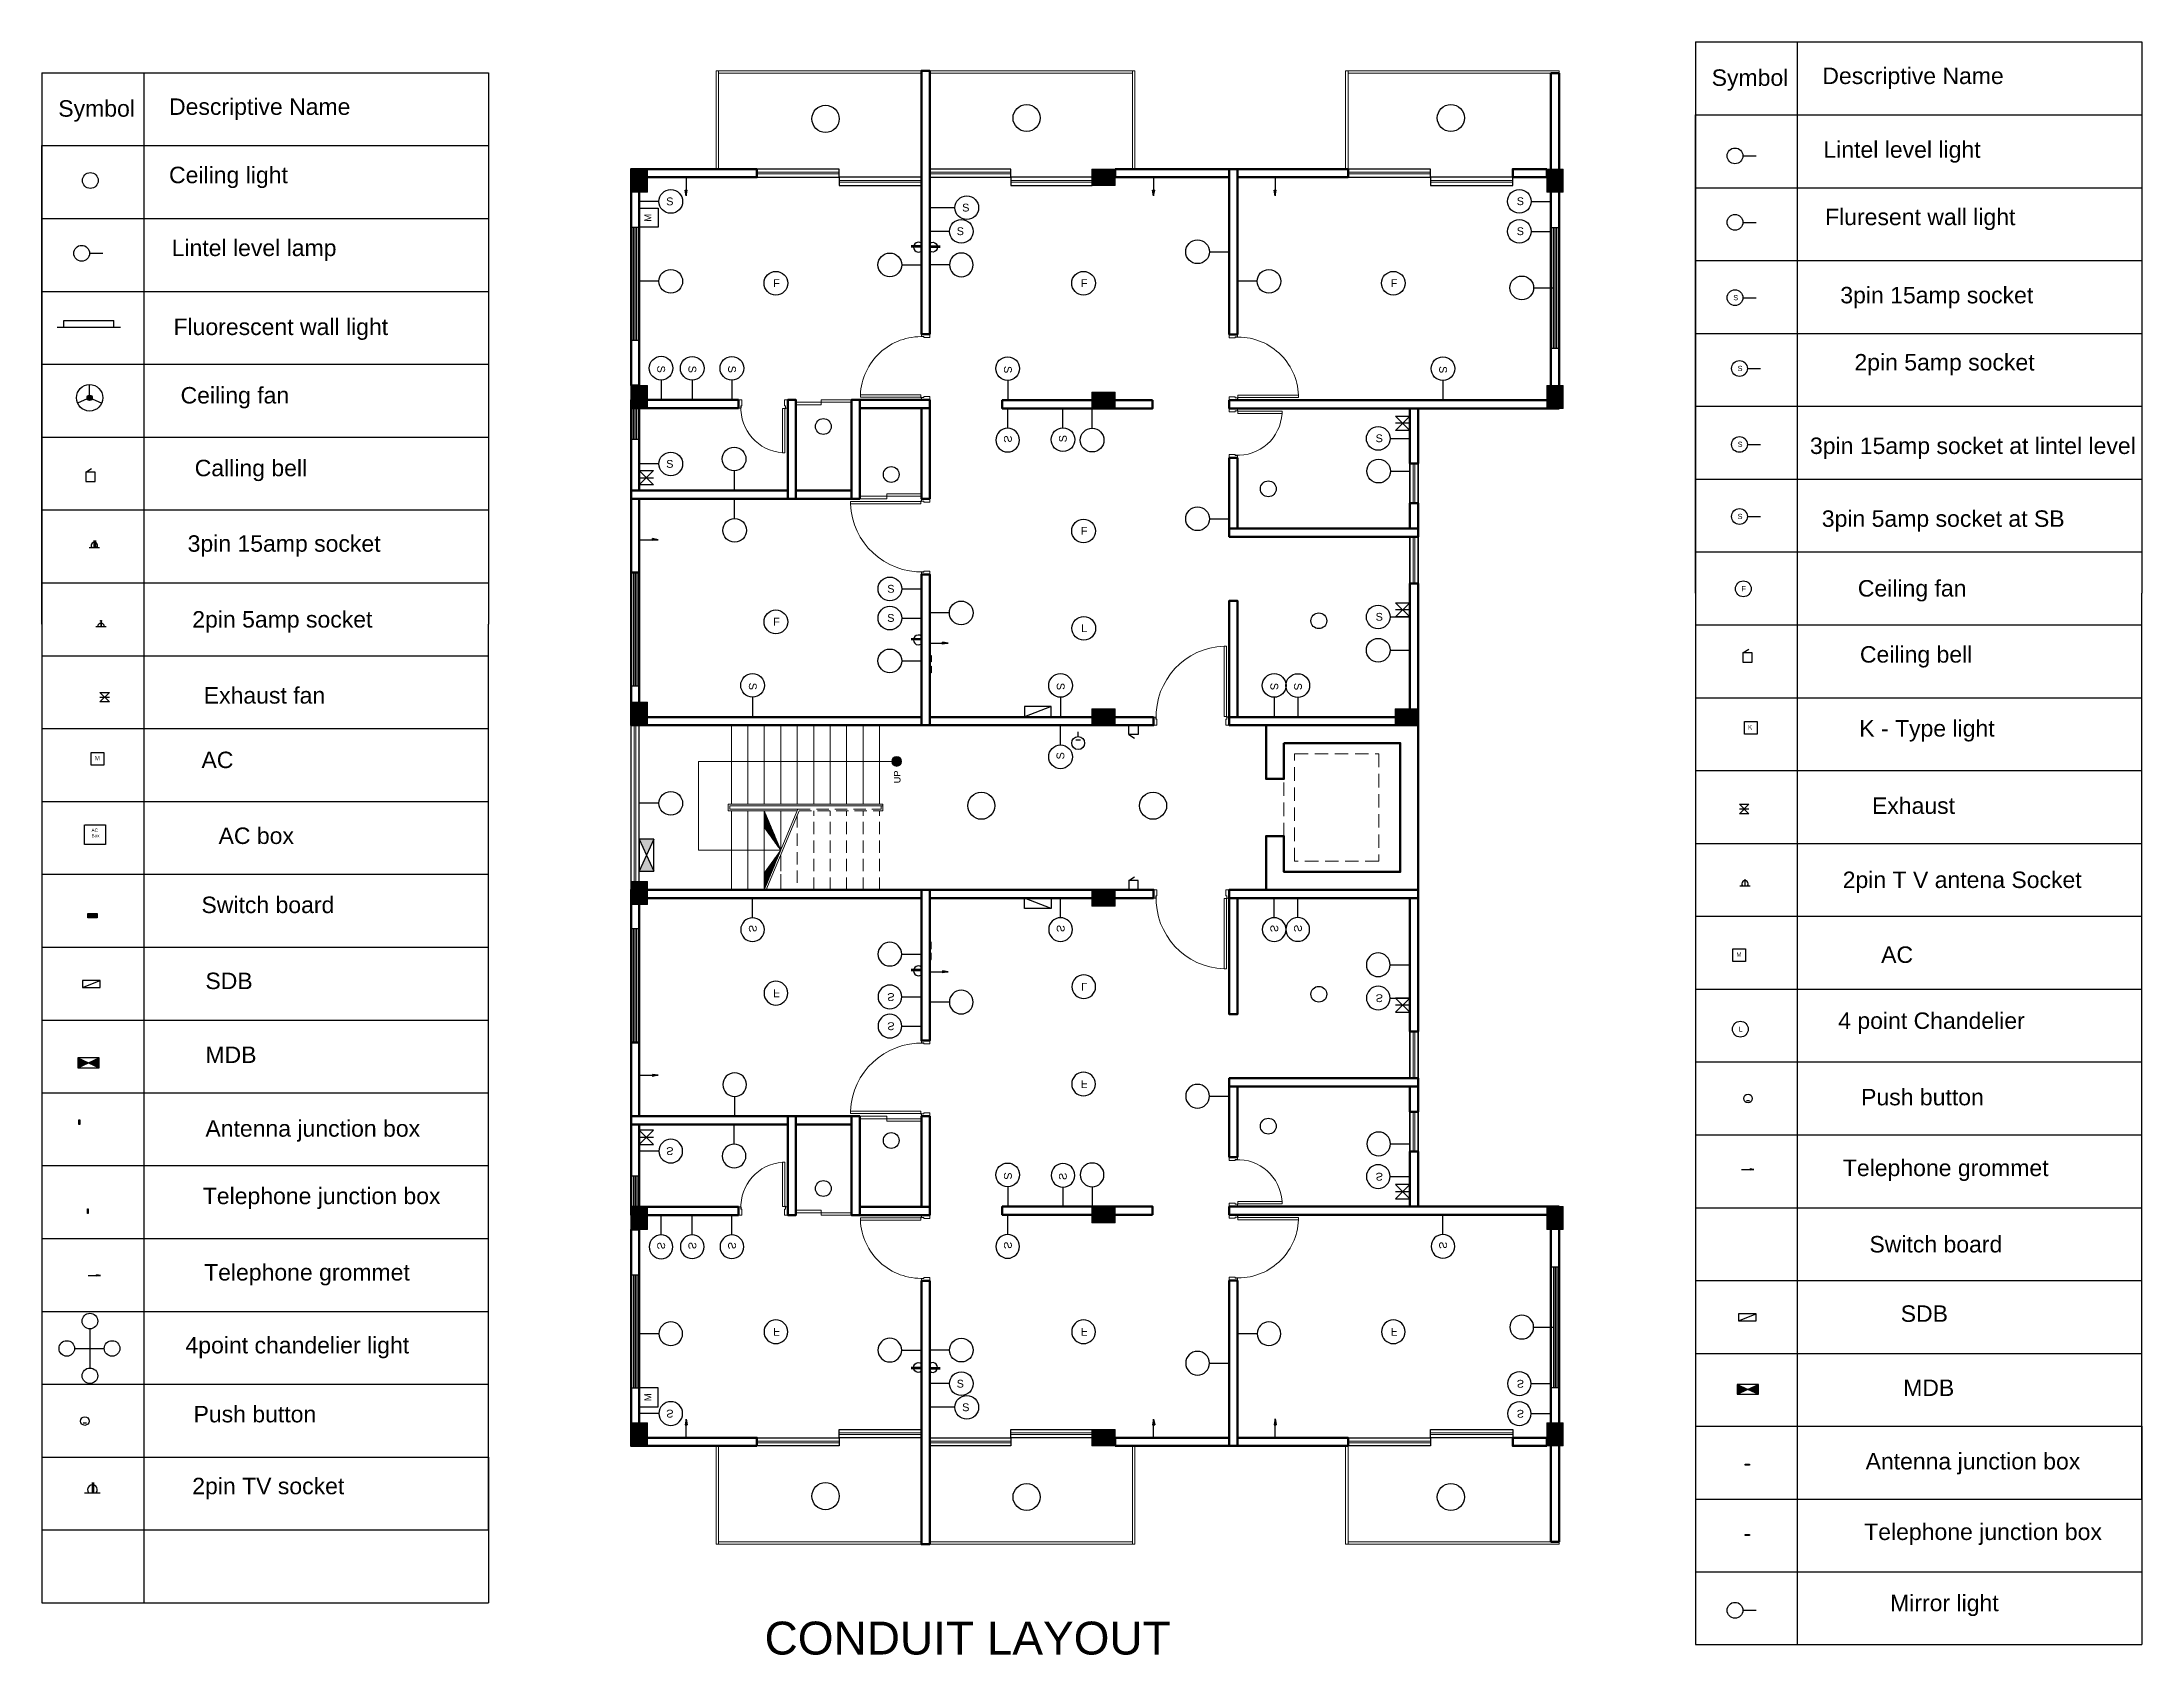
# Model space of a CAD drawing. Header units: feet. Extents: x -557 to 5700, y -423 to 603.
# Drawn here: x 871 to 2147, y -417 to 563 of the extents above; entities that cross this region are included whole.
import ezdxf

# ---------------------------------------------------------------- set-up
doc = ezdxf.new("R2010")
doc.units = ezdxf.units.FT
doc.header["$LTSCALE"] = 30
doc.header["$MEASUREMENT"] = 0
doc.linetypes.add('HIDDEN', pattern=[0.375, 0.25, -0.125])
for name, color, linetype, lineweight in [('3 bed', 7, 'Continuous', 0), ('Door', 36, 'Continuous', 18), ('FINAL STRUCTURE', 250, 'Continuous', 0), ('h', 250, 'HIDDEN', 5), ('NF_16.02.2022', 7, 'Continuous', 0), ('wall', 250, 'Continuous', 100), ('window', 250, 'Continuous', 0)]:
    doc.layers.add(name, color=color, linetype=linetype, lineweight=lineweight)
doc.layers.add('FINAL SHEET', color=7, linetype='Continuous')
doc.layers.add('FUR', color=251, linetype='Continuous')
doc.styles.get("Standard").update_dxf_attribs({"font": 'arial.ttf'})

msp = doc.modelspace()

# ---------------------------------------------------------------- texts
for s, width, gutter_width, insert, char_height, attachment_point in [('Symbol', 1807.9922948, 50, (1885.78335, 546.35353), 10, 1), ('Descriptive Name', 1807.9922948, 50, (1953.04692, 547.4461), 10, 1), ('Lintel level light', 1807.9922948, 50, (1953.68808, 502.61966), 10, 1), ('S', 147.7059943, 23.71426, (1434.74531, 464.7314, -64.13599), 4.74285, 3), ('Fluresent wall light', 1807.9922948, 50, (1954.68749, 461.67961), 10, 1), ('3pin 15amp socket', 1807.9922948, 50, (1963.95081, 414.1764), 10, 1), ('2pin 5amp socket', 1807.9922948, 50, (1972.5365, 373.35865), 10, 1), ('3pin 15amp socket at lintel level', 1807.9922948, 50, (1945.50332, 322.61474), 10, 1), ('3pin 5amp socket at SB', 1807.9922948, 50, (1952.7219, 278.34169), 10, 1), ('Ceiling fan', 1807.9922948, 50, (1974.60495, 235.97861), 10, 1), ('Ceiling bell', 1807.9922948, 50, (1975.86116, 195.81905), 10, 1), ('K - Type light', 1807.9922948, 50, (1975.45566, 150.84821), 10, 1), ('Exhaust', 1807.9922948, 50, (1983.17905, 103.88094), 10, 1), ('2pin T V antena Socket', 1807.9922948, 50, (1965.4035, 58.83906), 10, 1), ('AC', 1807.9922948, 50, (1988.77255, 13.32752), 10, 1), ('4 point Chandelier', 1807.9922948, 50, (1962.66631, -26.80583), 10, 1), ('Push button', 1807.9922948, 50, (1976.57629, -73.22921), 10, 1), ('Telephone grommet', 1807.9922948, 50, (1965.49112, -116.24479), 10, 1), ('Switch board', 1807.9922948, 50, (1981.64662, -162.65202), 10, 1), ('SDB', 1807.9922948, 50, (2000.64534, -204.8098), 10, 1), ('MDB', 1807.9922948, 50, (2002.15777, -249.88107), 10, 1), ('S', 147.7059943, 23.71426, (1434.74531, -269.20064, -64.13599), 4.74285, 9), ('Antenna junction box', 1807.9922948, 50, (1979.31335, -294.54709), 10, 1), ('Telephone junction box', 1807.9922948, 50, (1978.46724, -337.4165), 10, 1), ('Mirror light', 1807.9922948, 50, (1994.21219, -380.66156), 10, 1), ('CONDUIT LAYOUT', 3615.9845896, 100, (1310.28439, -397.01709), 20, 1)]:
    msp.add_mtext_dynamic_manual_height_columns(s, width=width, gutter_width=gutter_width, heights=[0], dxfattribs=dict(insert=insert, char_height=char_height, attachment_point=attachment_point))
at = {"color": 3, "char_height": 4.74285}
for insert, attachment_point in [((1431.41586, 450.37279, -64.13599), 3), ((1431.41586, -254.84203, -64.13599), 9)]:
    msp.add_mtext_dynamic_manual_height_columns('S', width=147.7059943, gutter_width=23.71426, heights=[0], dxfattribs=dict(at, insert=insert, attachment_point=attachment_point))
at = {"layer": 'NF_16.02.2022', "insert": (1388.86389, 112.47675, -64.13599), "char_height": 4, "attachment_point": 1, "rotation": 90}
msp.add_mtext_dynamic_manual_height_columns('UP', width=7.8441471, gutter_width=0.04, heights=[2.18316], dxfattribs=at)

# ---------------------------------------------------------------- blocks, each defined once
blk = doc.blocks.new('*U60')
blk.add_lwpolyline([(12498666, -555594), (12499374, -555594), (12499374, -555719), (12498666, -555719)], close=True)
at = {"lineweight": 30}
blk.add_lwpolyline([(12498666, -555594), (12498666, -555719), (12499374, -555719), (12499374, -555594)], close=True, dxfattribs=at)
at = {"layer": 'window'}
blk.add_lwpolyline([(12498666, -555644), (12498666, -555669), (12499374, -555669), (12499374, -555644)], close=True, dxfattribs=at)
blk = doc.blocks.new('*U61')
blk.add_lwpolyline([(12498003, -555594), (12498603, -555594), (12498603, -555719), (12498003, -555719)], close=True)
at = {"lineweight": 30}
blk.add_lwpolyline([(12498003, -555594), (12498003, -555719), (12498603, -555719), (12498603, -555594)], close=True, dxfattribs=at)
at = {"layer": 'window'}
blk.add_lwpolyline([(12498003, -555644), (12498003, -555669), (12498603, -555669), (12498603, -555644)], close=True, dxfattribs=at)
blk = doc.blocks.new('*U55')
for points in [[(-750, -56.5), (-744, -56.5), (-744, -62.5), (-715, -62.5), (-715, -27.5), (-700, -27.5), (-700, 62.5), (-744, 62.5), (-744, 56.5), (-750, 56.5), (-750, 62.5), (-750, -62.5)], [(0, -56.5), (-6, -56.5), (-6, -62.5), (-35, -62.5), (-35, -27.5), (-50, -27.5), (-50, 62.5), (-6, 62.5), (-6, 56.5), (0, 56.5), (0, 62.5), (0, -62.5)], [(-707.5, -740), (-707.5, -70), (-672.5, -70), (-672.5, -740)]]:
    blk.add_lwpolyline(points, close=True)
blk.add_lwpolyline([(-707.5, -70), (-712.5, -67.5), (-715, -62.5)])
blk.add_circle((-712.5, -67.5), 5)
blk.add_arc((-712.5, -67.5), 673.7, 273.40392, 3.40392)
blk = doc.blocks.new('*U58')
blk.add_lwpolyline([(12498290, -555594), (12499540, -555594), (12499540, -555719), (12498290, -555719)], close=True)
at = {"lineweight": 30}
blk.add_lwpolyline([(12498290, -555594), (12498290, -555719), (12499540, -555719), (12499540, -555594)], close=True, dxfattribs=at)
at = {"layer": 'window'}
blk.add_lwpolyline([(12498290, -555644), (12498290, -555669), (12499540, -555669), (12499540, -555644)], close=True, dxfattribs=at)
blk = doc.blocks.new('*U53')
for points in [[(-1000, -56.5), (-994, -56.5), (-994, -62.5), (-965, -62.5), (-965, -27.5), (-950, -27.5), (-950, 62.5), (-994, 62.5), (-994, 56.5), (-1000, 56.5), (-1000, 62.5), (-1000, -62.5)], [(0, -56.5), (-6, -56.5), (-6, -62.5), (-35, -62.5), (-35, -27.5), (-50, -27.5), (-50, 62.5), (-6, 62.5), (-6, 56.5), (0, 56.5), (0, 62.5), (0, -62.5)], [(-42.5, -990), (-42.5, -70), (-77.5, -70), (-77.5, -990)]]:
    blk.add_lwpolyline(points, close=True)
blk.add_lwpolyline([(-42.5, -70), (-37.5, -67.5), (-35, -62.5)])
blk.add_circle((-37.5, -67.5), 5)
blk.add_arc((-37.5, -67.5), 923.4, 177.51719, 267.51719)
blk = doc.blocks.new('*U49')
for points in [[(-42.5, 990), (-42.5, 70), (-77.5, 70), (-77.5, 990)], [(-1000, 56.5), (-994, 56.5), (-994, 62.5), (-965, 62.5), (-965, 27.5), (-950, 27.5), (-950, -62.5), (-994, -62.5), (-994, -56.5), (-1000, -56.5), (-1000, -62.5), (-1000, 62.5)], [(0, 56.5), (-6, 56.5), (-6, 62.5), (-35, 62.5), (-35, 27.5), (-50, 27.5), (-50, -62.5), (-6, -62.5), (-6, -56.5), (0, -56.5), (0, -62.5), (0, 62.5)]]:
    blk.add_lwpolyline(points, close=True)
blk.add_lwpolyline([(-42.5, 70), (-37.5, 67.5), (-35, 62.5)])
blk.add_circle((-37.5, 67.5), 5)
blk.add_arc((-37.5, 67.5), 923.4, 92.48281, 182.48281)
blk = doc.blocks.new('*U54')
for points in [[(-1107.5, 1140), (-1107.5, 70), (-1072.5, 70), (-1072.5, 1140)], [(-1150, 56.5), (-1144, 56.5), (-1144, 62.5), (-1115, 62.5), (-1115, 27.5), (-1100, 27.5), (-1100, -62.5), (-1144, -62.5), (-1144, -56.5), (-1150, -56.5), (-1150, -62.5), (-1150, 62.5)], [(0, 56.5), (-6, 56.5), (-6, 62.5), (-35, 62.5), (-35, 27.5), (-50, 27.5), (-50, -62.5), (-6, -62.5), (-6, -56.5), (0, -56.5), (0, -62.5), (0, 62.5)]]:
    blk.add_lwpolyline(points, close=True)
blk.add_lwpolyline([(-1107.5, 70), (-1112.5, 67.5), (-1115, 62.5)])
blk.add_circle((-1112.5, 67.5), 5)
blk.add_arc((-1112.5, 67.5), 1073.2, 357.86408, 87.86408)
blk = doc.blocks.new('*U59')
blk.add_lwpolyline([(12498307, -555594), (12499540, -555594), (12499540, -555719), (12498307, -555719)], close=True)
at = {"lineweight": 30}
blk.add_lwpolyline([(12498307, -555594), (12498307, -555719), (12499540, -555719), (12499540, -555594)], close=True, dxfattribs=at)
at = {"layer": 'window'}
blk.add_lwpolyline([(12498307, -555644), (12498307, -555669), (12499540, -555669), (12499540, -555644)], close=True, dxfattribs=at)
blk = doc.blocks.new('*X42')
at = {"color": 0}
for p, q in [((714.4, 154.5), (714.5, 154.5)), ((714.6, 154.5), (714.8, 154.6)), ((714.8, 154.5), (715.1, 154.8)), ((715, 154.5), (715.4, 154.9)), ((715.1, 154.5), (715.7, 155)), ((715.3, 154.5), (716, 155.1)), ((715.5, 154.5), (716.3, 155.3)), ((715.7, 154.5), (716.6, 155.4)), ((715.8, 154.5), (716.9, 155.5)), ((716, 154.5), (717.2, 155.7)), ((716.2, 154.5), (717.5, 155.8)), ((716.4, 154.5), (717.8, 155.9)), ((716.5, 154.5), (718.1, 156)), ((716.7, 154.5), (718.4, 156.2)), ((716.9, 154.5), (718.7, 156.3)), ((717.1, 154.5), (719, 156.4)), ((717.3, 154.5), (719.3, 156.5)), ((717.4, 154.5), (719.6, 156.7)), ((717.6, 154.5), (719.9, 156.8)), ((717.8, 154.5), (720.2, 156.9)), ((718, 154.5), (720.5, 157)), ((718.1, 154.5), (720.8, 157.2)), ((718.3, 154.5), (721.2, 157.3)), ((718.5, 154.5), (721.5, 157.4)), ((718.7, 154.5), (721.8, 157.5)), ((718.8, 154.5), (722.1, 157.7)), ((719, 154.5), (722.4, 157.8)), ((719.2, 154.5), (722.7, 157.9)), ((719.4, 154.5), (723, 158.1)), ((719.6, 154.5), (723.3, 158.2)), ((719.7, 154.5), (723.6, 158.3)), ((719.9, 154.5), (723.9, 158.4)), ((720.1, 154.5), (724.2, 158.6)), ((720.3, 154.5), (724.5, 158.7)), ((720.4, 154.5), (724.8, 158.8)), ((720.6, 154.5), (725.1, 158.9)), ((720.8, 154.5), (725.4, 159.1)), ((721, 154.5), (725.7, 159.2)), ((721.1, 154.5), (726, 159.3)), ((721.3, 154.5), (726.3, 159.4)), ((721.5, 154.5), (726.6, 159.6)), ((721.7, 154.5), (726.9, 159.7)), ((721.9, 154.5), (727.2, 159.8)), ((722, 154.5), (727.5, 159.9)), ((722.2, 154.5), (727.8, 160.1)), ((722.4, 154.5), (728.1, 160.2)), ((722.6, 154.5), (728.4, 160.3)), ((722.7, 154.5), (728.7, 160.5)), ((722.9, 154.5), (729, 160.6)), ((723.1, 154.5), (729.3, 160.7)), ((723.3, 154.5), (729.6, 160.8)), ((723.4, 154.5), (729.9, 161)), ((723.6, 154.5), (730.2, 161.1)), ((723.8, 154.5), (730.5, 161.2)), ((724, 154.5), (730.8, 161.3)), ((724.1, 154.5), (731.2, 161.5)), ((724.3, 154.5), (731.5, 161.6)), ((724.9, 154.9), (731.8, 161.7)), ((725.5, 155.3), (732.1, 161.8)), ((726.1, 155.7), (732.4, 162)), ((726.8, 156.2), (732.7, 162.1)), ((727.4, 156.6), (733, 162.2)), ((728, 157.1), (733.3, 162.3)), ((728.6, 157.5), (733.6, 162.5)), ((729.2, 157.9), (733.9, 162.6)), ((729.8, 158.4), (734.2, 162.7)), ((730.5, 158.8), (734.5, 162.9)), ((731.1, 159.3), (734.8, 163)), ((731.7, 159.7), (735.1, 163.1)), ((732.3, 160.2), (735.4, 163.2)), ((732.9, 160.6), (735.7, 163.4)), ((733.6, 161), (736, 163.5)), ((734.2, 161.5), (736.3, 163.6)), ((734.8, 161.9), (736.6, 163.7)), ((735.4, 162.4), (736.9, 163.9)), ((736, 162.8), (737.2, 164)), ((736.7, 163.3), (737.5, 164.1)), ((737.3, 163.7), (737.8, 164.2)), ((737.9, 164.1), (738.1, 164.4))]:
    blk.add_line(p, q, dxfattribs=at)
blk = doc.blocks.new('STAIR')
at = {"layer": 'NF_16.02.2022'}
for p, q in [((0, 0), (48, 0)), ((49, 2), (49, -91)), ((0, -10), (48, -10)), ((0, -20), (48, -20)), ((0, -30), (48, -30)), ((0, -40), (48, -40)), ((0, -50), (48, -50)), ((51, -91), (51, -49.6)), ((100, -70), (51, -49.6)), ((100.4, -69.1), (52, -48.9)), ((0, -60), (48, -60)), ((0, -60), (48, -60)), ((76, -60), (52, -60)), ((76, -60), (52, -60)), ((52, -70), (76, -60)), ((76, -60), (62, -70)), ((76, -60), (90, -70)), ((0, -70), (48, -70)), ((0, -70), (48, -70)), ((52, -70), (98, -70)), ((100, -70), (52, -70)), ((0, -80), (48, -80)), ((0, -80), (48, -80)), ((100, -80), (52, -80)), ((0, -90), (48, -90)), ((49, -91), (51, -91)), ((100, -90), (52, -90))]:
    blk.add_line(p, q, dxfattribs=at)
at = {"layer": 'NF_16.02.2022', "linetype": 'HIDDEN'}
for p, q in [((51, 1), (49, 1)), ((51, -49.6), (51, 1)), ((100, 0), (52, 0)), ((100, -10), (52, -10)), ((100, -20), (52, -20)), ((100, -30), (52, -30)), ((100, -40), (52, -40)), ((54.6, -50), (100, -50)), ((100, -60), (78.6, -60)), ((98, -60), (78.6, -60))]:
    blk.add_line(p, q, dxfattribs=at)
at = {"layer": 'NF_16.02.2022'}
for points in [[(76, -60), (76, -110), (22, -110), (22, 10.5)], [(49, 2), (48, 2), (48, -92), (52, -92)], [(52, -92), (52, -50)]]:
    blk.add_lwpolyline(points, dxfattribs=at)
at = {"layer": 'NF_16.02.2022', "linetype": 'HIDDEN'}
blk.add_lwpolyline([(52, -48.9), (52, 2), (49, 2)], dxfattribs=at)
at = {"layer": 'NF_16.02.2022'}
blk.add_blockref('*X42', (-662.3, -224.5), dxfattribs=at)
at = {"layer": 'NF_16.02.2022', "xscale": -1}
blk.add_blockref('*X42', (814.3, -224.5), dxfattribs=at)
blk = doc.blocks.new('*U56')
blk.add_lwpolyline([(12498103, -555594), (12500478, -555594), (12500478, -555719), (12498103, -555719)], close=True)
at = {"lineweight": 30}
blk.add_lwpolyline([(12498103, -555594), (12498103, -555719), (12500478, -555719), (12500478, -555594)], close=True, dxfattribs=at)
at = {"layer": 'window'}
blk.add_lwpolyline([(12498103, -555644), (12498103, -555669), (12500478, -555669), (12500478, -555644)], close=True, dxfattribs=at)
blk = doc.blocks.new('FINAL STRUCTURE')
at = {"layer": 'FINAL STRUCTURE'}
blk.add_hatch(color=256, dxfattribs=at).paths.add_polyline_path([(16171863, 1282315), (16171863, 1281965), (16172113, 1281965), (16172113, 1282315)])
blk.add_lwpolyline([(16171863, 1282315), (16171863, 1281965), (16172113, 1281965), (16172113, 1282315)], close=True, dxfattribs=at)
blk = doc.blocks.new('lift-8p')
at = {"layer": 'h'}
blk.add_line((75, 16), (75, -16), dxfattribs=at)
blk.add_lwpolyline([(69, 30), (69, -30), (22, -30), (22, 30)], close=True, dxfattribs=at)
at = {"layer": 'wall', "lineweight": 50}
blk.add_lwpolyline([(75, -36), (10, -36), (10, 36), (75, 36), (75, 16), (85, 16), (85, 46), (0, 46), (0, -46), (85, -46), (85, -16), (75, -16)], close=True, dxfattribs=at)
blk = doc.blocks.new('erff')
at = {"layer": 'wall', "xscale": 25.35278301872314, "yscale": 25.35278301872314, "zscale": 25.35278301872314, "rotation": 90}
blk.add_blockref('lift-8p', (15643917, 1480724), dxfattribs=at)
blk = doc.blocks.new('fgrn')
blk.add_line((999.9, 781.7), (989.9, 781.7))
blk.add_circle((1005.9, 781.7), 6)
blk = doc.blocks.new('rgfnh')
blk.add_line((1024.1, 801.5), (1034.1, 801.5))
blk.add_circle((1018.1, 801.5), 6)
blk = doc.blocks.new('FUK')
blk.add_lwpolyline([(1083.96, 783.55), (1090.96, 783.55), (1090.96, 776.55), (1083.96, 776.55)], close=True)
at = {"color": 1, "insert": (1085.93, 781.62), "char_height": 2.48, "attachment_point": 1}
blk.add_mtext_dynamic_manual_height_columns('M', width=66.1939, gutter_width=12.38, heights=[0], dxfattribs=at)
blk = doc.blocks.new('TYNMTYM')
h = blk.add_hatch(color=256)
h.dxf.hatch_style = 1
h.paths.add_polyline_path([(1092.8, 787.2), (1092.8, 786.4), (1097, 786.4)])
h.paths.add_polyline_path([(1097, 786.4), (1092.8, 786.4), (1092.8, 785.7)])
for p, q in [((1083.3, 786.4), (1097, 786.4)), ((1097, 786.4), (1092.8, 787.2)), ((1092.8, 785.7), (1092.8, 787.2)), ((1097, 786.4), (1092.8, 785.7))]:
    blk.add_line(p, q)
blk = doc.blocks.new('efdb')
blk.add_line((1057.7, 765.2), (1066.7, 765.2))
for points in [[(1057.7, 769.7), (1066.7, 769.7), (1057.7, 760.7)], [(1057.7, 769.7), (1066.7, 760.7), (1057.7, 760.7)]]:
    blk.add_lwpolyline(points)
blk = doc.blocks.new('RTB')
h = blk.add_hatch(color=1)
h.dxf.hatch_style = 1
h.paths.add_polyline_path([(1080.28, 779.6), (1080.89, 779.6), (1080.89, 782.37), (1080.28, 782.37)])
blk.add_lwpolyline([(1080.28, 782.37), (1080.89, 782.37), (1080.89, 779.6), (1080.28, 779.6)], close=True)
blk = doc.blocks.new('FG N')
at = {"true_color": 0x6e28b8}
h = blk.add_hatch(color=192, dxfattribs=at)
h.dxf.hatch_style = 1
h.paths.add_polyline_path([(1079.59, 782.34), (1078.98, 782.34), (1078.98, 779.56), (1079.59, 779.56)])
blk.add_lwpolyline([(1078.98, 782.34), (1079.59, 782.34), (1079.59, 779.56), (1078.98, 779.56)], close=True)
blk = doc.blocks.new('eb')
blk.add_line((1033.2, 780.6), (1037.6, 783.4))
blk.add_lwpolyline([(1033.2, 773.6), (1040.2, 773.6), (1040.2, 780.6), (1033.2, 780.6)], close=True)
blk = doc.blocks.new('YDTR7IK')
blk.add_line((1054.5, 748.6), (1058.1, 748.6))
blk.add_circle((1056.3, 750.8), 4.8)
blk = doc.blocks.new('RYFMH')
blk.add_line((1066.52, 785.83), (1077.75, 790.26))
blk.add_lwpolyline([(1077.75, 790.26), (1066.52, 790.26), (1066.52, 785.83), (1077.75, 785.83)], close=True)
blk = doc.blocks.new('EGBDTG')
h = blk.add_hatch(color=256)
h.dxf.hatch_style = 1
h.paths.add_polyline_path([(1115.31, 784.01), (1108.57, 780.93), (1115.31, 777.84)])
h.paths.add_polyline_path([(1101.83, 777.84), (1108.57, 780.93), (1101.83, 784.01)])
for p, q in [((1101.83, 777.84), (1115.31, 784.01)), ((1101.83, 784.01), (1115.31, 777.84))]:
    blk.add_line(p, q)
blk.add_lwpolyline([(1115.31, 784.01), (1101.83, 784.01), (1101.83, 777.84), (1115.31, 777.84)], close=True)
blk = doc.blocks.new('GILFJ')
blk.add_circle((1414.99, 386.79), 4.8)
at = {"insert": (1413.92, 388.42), "char_height": 3.16, "attachment_point": 1}
blk.add_mtext_dynamic_manual_height_columns('F', width=98.4707, gutter_width=15.81, heights=[0], dxfattribs=at)
blk = doc.blocks.new('GIL')
blk.add_line((1401.9, 773.24), (1409.9, 773.24))
blk.add_circle((1397.1, 773.24), 4.8)
at = {"insert": (1396.03, 774.87), "char_height": 3.16, "attachment_point": 1}
blk.add_mtext_dynamic_manual_height_columns('S', width=98.4707, gutter_width=15.81, heights=[0], dxfattribs=at)
blk = doc.blocks.new('FG')
blk.add_line((1246.1, 466.1, -64.1), (1234.1, 466.1, -64.1))
blk.add_circle((1253.3, 466.1, -64.1), 7.2)
at = {"color": 3, "insert": (1254.9, 468.5, -64.1), "char_height": 4.74, "attachment_point": 3}
blk.add_mtext_dynamic_manual_height_columns('S', width=147.706, gutter_width=23.7, heights=[0], dxfattribs=at)
blk = doc.blocks.new('TUK')
blk.add_line((1399.21, 816.29), (1407.21, 816.29))
blk.add_circle((1394.41, 816.29), 4.8)
at = {"color": 3, "insert": (1393.34, 817.92), "char_height": 3.16, "attachment_point": 1}
blk.add_mtext_dynamic_manual_height_columns('S', width=98.4707, gutter_width=15.81, heights=[0], dxfattribs=at)
blk = doc.blocks.new('GUIL')
blk.add_circle((1397.67, 371.74), 4.8)
at = {"insert": (1396.6, 373.37), "char_height": 3.16, "attachment_point": 1}
blk.add_mtext_dynamic_manual_height_columns('L', width=98.4707, gutter_width=15.81, heights=[0], dxfattribs=at)
blk = doc.blocks.new('fgn')
blk.add_line((1458, 357.3, -64.1), (1458, 345.3, -64.1))
blk.add_circle((1458, 364.5, -64.1), 7.2)
at = {"color": 18, "true_color": 0x000000, "insert": (1460.5, 366.1, -64.1), "char_height": 4.74, "attachment_point": 1, "rotation": 270}
blk.add_mtext_dynamic_manual_height_columns('S', width=147.706, gutter_width=23.7, heights=[0], dxfattribs=at)
blk = doc.blocks.new('dgbr')
blk.add_line((1303, 164.8, -64.1), (1303, 152.8, -64.1))
blk.add_circle((1303, 172, -64.1), 7.2)
at = {"color": 18, "true_color": 0x000000, "insert": (1305.5, 173.6, -64.1), "char_height": 4.74, "attachment_point": 1, "rotation": 270}
blk.add_mtext_dynamic_manual_height_columns('S', width=147.706, gutter_width=23.7, heights=[0], dxfattribs=at)
blk = doc.blocks.new('DG B')
for p, q in [((-1122.48, 403.45), (-1116.11, 403.45)), ((-1119.3, 403.45), (-1119.3, 407.66)), ((-1118.8, 403.45), (-1118.8, 407.66))]:
    blk.add_line(p, q)
blk.add_arc((-1119.3, 404.68), 1.99, 322.01631, 217.98369)
blk = doc.blocks.new('rgdv')
for p, q in [((1057.1, 800.8), (1105.1, 800.8)), ((1062.1, 805.8), (1100.1, 805.8)), ((1062.1, 800.8), (1062.1, 805.8)), ((1100.1, 800.8), (1100.1, 805.8))]:
    blk.add_line(p, q)
blk = doc.blocks.new('fyj')
h = blk.add_hatch(color=256)
h.dxf.hatch_style = 1
h.paths.add_polyline_path([(1061.5, 794.8), (1060.9, 794.8), (1060.9, 794.4), (1061.5, 794.4)])
for p, q in [((1057.2, 790.4), (1065.2, 790.4)), ((1060.9, 794.8), (1061.5, 794.8)), ((1060.9, 794.4), (1060.9, 794.8)), ((1061.5, 794.4), (1060.9, 794.4)), ((1061.2, 790.4), (1061.2, 794.4)), ((1061.3, 794.4), (1061.3, 790.4)), ((1061.5, 794.8), (1061.5, 794.4))]:
    blk.add_line(p, q)
blk.add_arc((1061.2, 790.4), 2.49, 0, 180)
blk = doc.blocks.new('DG')
h = blk.add_hatch()
h.set_pattern_fill('AR-B816', color=256, scale=0.1)
h.paths.add_polyline_path([(1084, 779.3), (1078.1, 779.3), (1078.1, 776.5), (1084, 776.5)])
blk.add_lwpolyline([(1084, 776.5), (1078.1, 776.5), (1078.1, 779.3), (1084, 779.3)], close=True)
blk = doc.blocks.new('FJMU')
for p, q in [((1031.9, 794.7), (1038.2, 794.7)), ((1035.1, 794.7), (1035.1, 798.9)), ((1035.6, 794.7), (1035.6, 798.9)), ((1036.1, 794.7), (1036.1, 798.9))]:
    blk.add_line(p, q)
blk.add_arc((1035.1, 795.9), 1.99, 322.0163, 217.9837)
blk = doc.blocks.new('rf h')
for p, q in [((943, 753.3), (943, 775.7)), ((937.8, 745.5), (917.2, 736.6)), ((948.1, 745.5), (968.7, 736.6))]:
    blk.add_line(p, q)
for radius in [28, 5.58]:
    blk.add_circle((943, 747.7), radius)
blk = doc.blocks.new('FMY')
at = {"true_color": 0x000000}
h = blk.add_hatch(color=18, dxfattribs=at)
h.dxf.hatch_style = 1
h.paths.add_polyline_path([(951.6, 761.7, 1), (944.5, 761.7, 1)])
at = {"xscale": 0.6400000000000001, "yscale": 0.6400000000000001, "zscale": 0.6400000000000001}
blk.add_blockref('rf h', (344.6, 283.2), dxfattribs=at)
blk = doc.blocks.new('box')
for p, q in [((975.1, 300.5), (975.1, 312.5)), ((975.2, 312.5), (987.8, 312.5)), ((987.8, 312.5), (987.8, 300.5)), ((987.8, 300.5), (975.1, 300.5))]:
    blk.add_line(p, q)
at = {"insert": (979.3, 310.3), "char_height": 2, "attachment_point": 1}
blk.add_mtext_dynamic_manual_height_columns('AC \\PBox', width=54.911, gutter_width=10, heights=[0], dxfattribs=at)
blk = doc.blocks.new('EFB')
for p, q in [((1020.6, 748.84), (1020.6, 746.42)), ((1019.65, 747.63), (1021.49, 747.63))]:
    blk.add_line(p, q)
for centre in [(1020.6, 749.32), (1019.17, 747.63), (1021.97, 747.63), (1020.6, 745.94)]:
    blk.add_circle(centre, 0.481)
blk = doc.blocks.new('rynr')
for p, q in [((871.2, 544.2), (1142.6, 544.2)), ((871.2, 544.2), (871.2, -385.5)), ((933, 544.2), (933, -385.5)), ((1142.6, 544.2), (1142.6, 209.2)), ((871.2, 209.2), (871.2, 500)), ((871.2, 500), (876.1, 500)), ((871.2, 500), (1142.6, 500)), ((876.1, 500), (1142.6, 500)), ((871.2, 455.7), (1142.6, 455.7)), ((871.2, 411.4), (1142.6, 411.4)), ((871.2, 367.1), (1142.6, 367.1)), ((871.2, 322.9), (1142.6, 322.9)), ((871.2, 278.6), (1142.6, 278.6)), ((871.2, 234.3), (1142.6, 234.3)), ((1142.6, -341.3), (1142.6, 209.2)), ((871.2, 190), (1142.6, 190)), ((871.2, 145.8), (1142.6, 145.8)), ((871.2, 101.5), (1142.6, 101.5)), ((871.2, 57.2), (1142.6, 57.2)), ((871.2, 12.9), (1142.6, 12.9)), ((871.2, 12.9), (1142.6, 12.9)), ((871.2, -31.4), (1142.6, -31.4)), ((871.2, -75.6), (1142.6, -75.6)), ((871.2, -119.9), (1142.6, -119.9)), ((871.2, -164.2), (1142.6, -164.2)), ((871.2, -208.5), (1142.6, -208.5)), ((871.2, -252.7), (1142.6, -252.7)), ((871.2, -297), (1142.6, -297)), ((1142.6, -297), (1142.6, -385.5)), ((871.2, -341.3), (1142.6, -341.3)), ((871.2, -385.5), (1142.6, -385.5))]:
    blk.add_line(p, q)
blk.add_circle((900.6, 478.8), 4.8)
for name, p, xscale, yscale, zscale in [('rgfnh', (80.8, -206.6), 0.8, 0.8, 0.8), ('rgdv', (34.8, -251), 0.8, 0.8, 0.8), ('FMY', (475.4, 5.5), 0.448, 0.448, 0.448), ('eb', (71.3, -322.9), 0.8, 0.8, 0.8), ('fyj', (58.1, -424.5), 0.8, 0.8, 0.8), ('efdb', (229.5, -324.9), 0.6400000000000001, 0.6400000000000001, 0.6400000000000001), ('FUK', (-295, -733.3), 1.103394264127607, 1.103394264127607, 1.103394264127607), ('DG', (-135.9, -714.7), 0.96, 0.96, 0.96), ('RYFMH', (-128.1, -766), 0.96, 0.96, 0.96), ('EGBDTG', (-164.8, -807.1), 0.96, 0.96, 0.96), ('FG N', (-142.2, -843.2), 0.96, 0.96, 0.96), ('RTB', (-138.3, -897.3), 0.96, 0.96, 0.96), ('TYNMTYM', (310.6, -614), 0.5433556177277198, 0.5433556177277198, 0.5433556177277198), ('EFB', (-9134.9, -7582.2), 9.832680556420335, 9.832680556420335, 9.832680556420335), ('YDTR7IK', (320.3, -685.2), 0.5462204590808405, 0.5462204590808405, 0.5462204590808405), ('DG B', (2580.8, -923.9), 1.500000000017479, 1.500000000017479, 1.500000000017479)]:
    blk.add_blockref(name, p, dxfattribs=dict(xscale=xscale, yscale=yscale, zscale=zscale))
for name, p in [('FJMU', (-132.1, -538.9)), ('box', (-78, -225.3))]:
    blk.add_blockref(name, p)
at = {"char_height": 10, "attachment_point": 1}
for s, insert in [('Symbol', (881.1, 527.6)), ('Descriptive Name', (948.4, 528.7)), ('Ceiling light', (948.4, 487.2)), ('Lintel level lamp', (950, 442.9)), ('Fluorescent wall light', (951.1, 394.9)), ('Ceiling fan', (955.4, 353.3)), ('Calling bell', (964, 309.1)), ('3pin 15amp socket', (959.7, 263.2)), ('2pin 5amp socket', (962.5, 217.1)), ('Exhaust fan', (969.5, 170.9)), ('AC', (968.1, 131.7)), ('AC box', (978.5, 85.6)), ('Switch board', (968.1, 43.6)), ('SDB', (970.5, -2.6)), ('MDB', (970.5, -47.5)), ('Antenna junction box', (970.5, -92.3)), ('Telephone junction box', (968.9, -133.3)), ('Telephone grommet', (969.7, -179.7)), ('4point chandelier light', (958.4, -224)), ('Push button', (963.3, -265.9)), ('2pin TV socket', (962.5, -309.6))]:
    blk.add_mtext_dynamic_manual_height_columns(s, width=1807.992, gutter_width=50, heights=[0], dxfattribs=dict(at, insert=insert))
blk = doc.blocks.new('DGB')
for p, q in [((1400.5, 458.8), (1400.5, 463)), ((1397.3, 458.8), (1403.6, 458.8))]:
    blk.add_line(p, q)
blk.add_arc((1400.5, 460), 1.99, 322.0163, 217.9837)
blk = doc.blocks.new('VMFJY')
blk.add_lwpolyline([(1400.2, 558.7), (1407.9, 558.7), (1407.9, 551), (1400.2, 551)], close=True)
at = {"color": 1, "insert": (1402.3, 556.6), "char_height": 2.73, "attachment_point": 1}
blk.add_mtext_dynamic_manual_height_columns('K', width=73.038, gutter_width=13.7, heights=[0], dxfattribs=at)

# ---------------------------------------------------------------- hatches: boundary and pattern name
at = {"layer": 'NF_16.02.2022', "true_color": 0x000000}
h = msp.add_hatch(color=18, dxfattribs=at)
edge = h.paths.add_edge_path()
edge.add_arc((1390.56288, 125.76538), 3, 0, 360)

# ---------------------------------------------------------------- linework, layer by layer
for p, q in [((1875.88493, 562.99848), (2147.27299, 562.99848)), ((1875.88493, 562.99848), (1875.88493, -411.00018)), ((1937.64869, 562.99848), (1937.64869, -411.00018)), ((2147.27299, 562.99848), (2147.27299, 227.99113)), ((1875.88493, 227.99113), (1875.88493, 518.72124)), ((1875.88493, 518.72124), (1880.79694, 518.72124)), ((1875.88493, 518.72124), (2147.27299, 518.72124)), ((1880.79694, 518.72124), (2147.27299, 518.72124)), ((1875.88493, 474.44401), (2147.27299, 474.44401)), ((1425.94091, 462.28369, -64.13599), (1410.61146, 462.28369, -64.13599)), ((1422.61146, 447.92507, -64.13599), (1410.61146, 447.92507, -64.13599)), ((1875.88493, 430.16678), (2147.27299, 430.16678)), ((1875.88493, 385.88954), (2147.27299, 385.88954)), ((1230.61146, 321.52522, -64.13599), (1230.61146, 340.50538, -64.13599)), ((1231.61146, 321.52522, -64.13599), (1231.61146, 340.50538, -64.13599)), ((1232.61146, 321.52522, -64.13599), (1232.61146, 340.50538, -64.13599)), ((1875.88493, 341.61231), (2147.27299, 341.61231)), ((1229.11146, 321.52522, -64.13599), (1234.11146, 321.52522, -64.13599)), ((1875.88493, 297.33508), (2147.27299, 297.33508)), ((1875.88493, 253.05784), (2147.27299, 253.05784)), ((1230.61146, 240.60538, -64.13599), (1230.61146, 171.52538, -64.13599)), ((1231.61146, 240.60538, -64.13599), (1231.61146, 171.52538, -64.13599)), ((1232.61146, 240.60538, -64.13599), (1232.61146, 171.52538, -64.13599)), ((2147.27299, -322.54618), (2147.27299, 227.99113)), ((1875.88493, 208.78061), (2147.27299, 208.78061)), ((1234.11146, 171.52538, -64.13599), (1229.11146, 171.52538, -64.13599)), ((1875.88493, 164.50338), (2147.27299, 164.50338)), ((1500.85784, 140.83613, -64.13599), (1500.85784, 143.76839, -64.13599)), ((1875.88493, 120.22615), (2147.27299, 120.22615)), ((1875.88493, 75.94891), (2147.27299, 75.94891)), ((1875.88493, 31.67168), (2147.27299, 31.67168)), ((1875.88493, 31.67168), (2147.27299, 31.67168)), ((1234.11146, 24.00538, -64.13599), (1229.11146, 24.00538, -64.13599)), ((1230.61146, -45.07462, -64.13599), (1230.61146, 24.00538, -64.13599)), ((1231.61146, -45.07462, -64.13599), (1231.61146, 24.00538, -64.13599)), ((1232.61146, -45.07462, -64.13599), (1232.61146, 24.00538, -64.13599)), ((1875.88493, -12.60555), (2147.27299, -12.60555)), ((1875.88493, -56.88279), (2147.27299, -56.88279)), ((1875.88493, -101.16002), (2147.27299, -101.16002)), ((1229.11146, -125.99446, -64.13599), (1234.11146, -125.99446, -64.13599)), ((1230.61146, -125.99446, -64.13599), (1230.61146, -144.97462, -64.13599)), ((1231.61146, -125.99446, -64.13599), (1231.61146, -144.97462, -64.13599)), ((1232.61146, -125.99446, -64.13599), (1232.61146, -144.97462, -64.13599)), ((1875.88493, -145.43725), (2147.27299, -145.43725)), ((1875.88493, -189.71448), (2147.27299, -189.71448)), ((1875.88493, -233.99172), (2147.27299, -233.99172)), ((1422.61146, -252.39431, -64.13599), (1410.61146, -252.39431, -64.13599)), ((1425.94091, -266.75293, -64.13599), (1410.61146, -266.75293, -64.13599)), ((1875.88493, -278.26895), (2147.27299, -278.26895)), ((2147.27299, -278.26895), (2147.27299, -411.00018)), ((1875.88493, -322.54618), (2147.27299, -322.54618)), ((1875.88493, -366.77318), (2147.27299, -366.77318)), ((1875.88493, -411.00018), (2147.27299, -411.00018))]:
    msp.add_line(p, q)
for centre, radius in [((1347.32697, 516.26455), 8.25662), ((1469.50925, 516.81335), 8.25662), ((1727.30958, 516.81335), 8.25662), ((1433.14091, 462.28369, -64.13599), 7.2), ((1429.81146, 447.92507, -64.13599), 7.2), ((1345.98368, 329.34218), 4.8), ((1387.24787, 300.16125), 4.8), ((1616.34875, 291.40699), 4.8), ((1647.07181, 211.262), 4.8), ((1441.9954, 98.85839), 8.25662), ((1441.9954, 98.85839), 8.25662), ((1546.3214, 98.85839), 8.25662), ((1647.07181, -15.73124), 4.8), ((1387.24787, -104.6305), 4.8), ((1616.34875, -95.87623), 4.8), ((1345.98368, -133.81143), 4.8), ((1429.81146, -252.39431, -64.13599), 7.2), ((1433.14091, -266.75293, -64.13599), 7.2), ((1347.32697, -320.73379), 8.25662), ((1469.50925, -321.28259), 8.25662), ((1727.30958, -321.28259), 8.25662)]:
    msp.add_circle(centre, radius)
at = {"layer": 'FINAL SHEET'}
for p, q in [((1229.11146, 450.44037, -64.13599), (1234.11146, 450.44037, -64.13599)), ((1230.61146, 381.80037, -64.13599), (1230.61146, 450.44037, -64.13599)), ((1231.61146, 381.80037, -64.13599), (1231.61146, 450.44037, -64.13599)), ((1232.61146, 381.80037, -64.13599), (1232.61146, 450.44037, -64.13599)), ((1788.11146, 450.28037, -64.13599), (1793.11146, 450.28037, -64.13599)), ((1789.61146, 376.94037, -64.13599), (1789.61146, 450.28037, -64.13599)), ((1790.61146, 376.94037, -64.13599), (1790.61146, 450.28037, -64.13599)), ((1791.61146, 376.94037, -64.13599), (1791.61146, 450.28037, -64.13599)), ((1229.11146, 381.80037, -64.13599), (1234.11146, 381.80037, -64.13599)), ((1788.11146, 376.94037, -64.13599), (1793.11146, 376.94037, -64.13599)), ((1707.38378, 147.76538, -64.13599), (1707.38378, 42.76538, -64.13599)), ((1229.11146, -186.26961, -64.13599), (1234.11146, -186.26961, -64.13599)), ((1230.61146, -186.26961, -64.13599), (1230.61146, -254.90961, -64.13599)), ((1231.61146, -186.26961, -64.13599), (1231.61146, -254.90961, -64.13599)), ((1232.61146, -186.26961, -64.13599), (1232.61146, -254.90961, -64.13599)), ((1788.11146, -181.40961, -64.13599), (1793.11146, -181.40961, -64.13599)), ((1789.61146, -181.40961, -64.13599), (1789.61146, -254.74961, -64.13599)), ((1790.61146, -181.40961, -64.13599), (1790.61146, -254.74961, -64.13599)), ((1791.61146, -181.40961, -64.13599), (1791.61146, -254.74961, -64.13599)), ((1229.11146, -254.90961, -64.13599), (1234.11146, -254.90961, -64.13599)), ((1788.11146, -254.74961, -64.13599), (1793.11146, -254.74961, -64.13599))]:
    msp.add_line(p, q, dxfattribs=at)
at = {"layer": 'NF_16.02.2022'}
msp.add_circle((1390.56288, 125.76538, -64.13599), 3, dxfattribs=at)
at = {"layer": 'wall', "elevation": -64.13599}
for points in [[(1410.61146, 385.50538), (1405.61146, 385.50538), (1405.61146, 545.52538), (1410.61146, 545.52538)], [(1793.11146, 345.26538), (1788.11146, 345.26538), (1788.11146, 544.02538), (1793.11146, 544.02538)], [(1305.61146, 485.76538), (1305.61146, 480.76538), (1229.11146, 480.76538), (1229.11146, 485.76538)], [(1523.25355, 485.76538), (1523.25355, 480.76538), (1592.61146, 480.76538), (1592.61146, 485.76538)], [(1597.61146, 385.26538), (1592.61146, 385.26538), (1592.61146, 485.76538), (1597.61146, 485.76538)], [(1664.86146, 485.76538), (1664.86146, 480.76538), (1597.61146, 480.76538), (1597.61146, 485.76538)], [(1785.61146, 485.76538), (1785.61146, 480.76538), (1764.86146, 480.76538), (1764.86146, 485.76538)], [(1234.11146, 354.26538), (1229.11146, 354.26538), (1229.11146, 480.76538), (1234.11146, 480.76538)], [(1294.36146, 345.50538), (1294.36146, 340.50538), (1229.11146, 340.50538), (1229.11146, 345.50538)], [(1329.36146, 285.42538), (1324.36146, 285.42538), (1324.36146, 345.50538), (1329.36146, 345.50538)], [(1368.08146, 285.42538), (1363.08146, 285.42538), (1363.08146, 345.50538), (1368.08146, 345.50538)], [(1410.61146, 345.50538), (1410.61146, 340.50538), (1368.08146, 340.50538), (1368.08146, 345.50538)], [(1546.09146, 345.26538), (1546.09146, 340.26538), (1454.68572, 340.26538), (1454.68572, 345.26538)], [(1793.11146, 345.26538), (1793.11146, 340.26538), (1592.61146, 340.26538), (1592.61146, 345.26538)], [(1234.11146, 290.42538), (1229.11146, 290.42538), (1229.11146, 340.50538), (1234.11146, 340.50538)], [(1410.61146, 285.42538), (1405.61146, 285.42538), (1405.61146, 340.50538), (1410.61146, 340.50538)], [(1707.38378, 306.76538), (1702.38378, 306.76538), (1702.38378, 340.26538), (1707.38378, 340.26538)], [(1597.61146, 267.26538), (1592.61146, 267.26538), (1592.61146, 310.26538), (1597.61146, 310.26538)], [(1324.36146, 290.42538), (1324.36146, 285.42538), (1229.11146, 285.42538), (1229.11146, 290.42538)], [(1234.11146, 240.60538), (1229.11146, 240.60538), (1229.11146, 285.42538), (1234.11146, 285.42538)], [(1363.08146, 290.42538), (1363.08146, 285.42538), (1329.36146, 285.42538), (1329.36146, 290.42538)], [(1707.38378, 267.26538), (1702.38378, 267.26538), (1702.38378, 282.76538), (1707.38378, 282.76538)], [(1707.38378, 267.26538), (1707.38378, 262.26538), (1592.61146, 262.26538), (1592.61146, 267.26538)], [(1234.11146, 152.76538), (1229.11146, 152.76538), (1229.11146, 240.60538), (1234.11146, 240.60538)], [(1410.61146, 147.76538), (1405.61146, 147.76538), (1405.61146, 239.42538), (1410.61146, 239.42538)], [(1707.38378, 152.76538), (1702.38378, 152.76538), (1702.38378, 233.96484), (1707.38378, 233.96484)], [(1597.61146, 152.76538), (1592.61146, 152.76538), (1592.61146, 223.45655), (1597.61146, 223.45655)], [(1405.61146, 152.76538), (1405.61146, 147.76538), (1229.11146, 147.76538), (1229.11146, 152.76538)], [(1546.61146, 152.76538), (1546.61146, 147.76538), (1410.61146, 147.76538), (1410.61146, 152.76538)], [(1707.38378, 152.76538), (1707.38378, 147.76538), (1592.61146, 147.76538), (1592.61146, 152.76538)], [(1405.61146, 42.76538), (1405.61146, 47.76538), (1229.11146, 47.76538), (1229.11146, 42.76538)], [(1234.11146, 42.76538), (1229.11146, 42.76538), (1229.11146, -45.07462), (1234.11146, -45.07462)], [(1410.61146, 47.76538), (1405.61146, 47.76538), (1405.61146, -43.89462), (1410.61146, -43.89462)], [(1546.61146, 42.76538), (1546.61146, 47.76538), (1410.61146, 47.76538), (1410.61146, 42.76538)], [(1707.38378, 42.76538), (1707.38378, 47.76538), (1592.61146, 47.76538), (1592.61146, 42.76538)], [(1597.61146, 42.76538), (1592.61146, 42.76538), (1592.61146, -27.92579), (1597.61146, -27.92579)], [(1707.38378, 42.76538), (1702.38378, 42.76538), (1702.38378, -38.43408), (1707.38378, -38.43408)], [(1234.11146, -45.07462), (1229.11146, -45.07462), (1229.11146, -89.89462), (1234.11146, -89.89462)], [(1707.38378, -71.73462), (1707.38378, -66.73462), (1592.61146, -66.73462), (1592.61146, -71.73462)], [(1597.61146, -71.73462), (1592.61146, -71.73462), (1592.61146, -114.73462), (1597.61146, -114.73462)], [(1707.38378, -71.73462), (1702.38378, -71.73462), (1702.38378, -87.23462), (1707.38378, -87.23462)], [(1324.36146, -94.89462), (1324.36146, -89.89462), (1229.11146, -89.89462), (1229.11146, -94.89462)], [(1234.11146, -94.89462), (1229.11146, -94.89462), (1229.11146, -144.97462), (1234.11146, -144.97462)], [(1329.36146, -89.89462), (1324.36146, -89.89462), (1324.36146, -149.97462), (1329.36146, -149.97462)], [(1363.08146, -94.89462), (1363.08146, -89.89462), (1329.36146, -89.89462), (1329.36146, -94.89462)], [(1368.08146, -89.89462), (1363.08146, -89.89462), (1363.08146, -149.97462), (1368.08146, -149.97462)], [(1410.61146, -89.89462), (1405.61146, -89.89462), (1405.61146, -144.97462), (1410.61146, -144.97462)], [(1707.38378, -111.23462), (1702.38378, -111.23462), (1702.38378, -144.73462), (1707.38378, -144.73462)], [(1294.36146, -149.97462), (1294.36146, -144.97462), (1229.11146, -144.97462), (1229.11146, -149.97462)], [(1410.61146, -149.97462), (1410.61146, -144.97462), (1368.08146, -144.97462), (1368.08146, -149.97462)], [(1546.09146, -149.73462), (1546.09146, -144.73462), (1454.68572, -144.73462), (1454.68572, -149.73462)], [(1793.11146, -149.73462), (1793.11146, -144.73462), (1592.61146, -144.73462), (1592.61146, -149.73462)], [(1793.11146, -149.73462), (1788.11146, -149.73462), (1788.11146, -348.49462), (1793.11146, -348.49462)], [(1234.11146, -158.73462), (1229.11146, -158.73462), (1229.11146, -285.23462), (1234.11146, -285.23462)], [(1410.61146, -189.97462), (1405.61146, -189.97462), (1405.61146, -349.99462), (1410.61146, -349.99462)], [(1597.61146, -189.73462), (1592.61146, -189.73462), (1592.61146, -290.23462), (1597.61146, -290.23462)], [(1305.61146, -290.23462), (1305.61146, -285.23462), (1229.11146, -285.23462), (1229.11146, -290.23462)], [(1523.25355, -290.23462), (1523.25355, -285.23462), (1592.61146, -285.23462), (1592.61146, -290.23462)], [(1664.86146, -290.23462), (1664.86146, -285.23462), (1597.61146, -285.23462), (1597.61146, -290.23462)], [(1785.61146, -290.23462), (1785.61146, -285.23462), (1764.86146, -285.23462), (1764.86146, -290.23462)]]:
    msp.add_lwpolyline(points, close=True, dxfattribs=at)
at = {"layer": 'window', "elevation": -64.13599}
for points in [[(1282.36146, 545.52538), (1280.86146, 545.52538), (1280.86146, 485.76538), (1282.36146, 485.76538)], [(1405.61146, 544.02538), (1405.61146, 545.52538), (1282.36146, 545.52538), (1282.36146, 544.02538)], [(1533.86146, 544.02538), (1533.86146, 545.52538), (1410.61146, 545.52538), (1410.61146, 544.02538)], [(1535.36146, 545.52538), (1533.86146, 545.52538), (1533.86146, 485.76538), (1535.36146, 485.76538)], [(1663.36146, 545.52538), (1664.86146, 545.52538), (1664.86146, 485.76538), (1663.36146, 485.76538)], [(1664.86146, 544.02538), (1664.86146, 545.52538), (1793.11146, 545.52538), (1793.11146, 544.02538)], [(1344.62572, 344.00538), (1344.62572, 345.50538), (1363.08146, 345.50538), (1363.08146, 344.00538)], [(1329.36146, 342.50538), (1329.36146, 344.00538), (1344.62572, 344.00538), (1344.62572, 342.50538)], [(1368.08146, 285.42538), (1368.08146, 286.92538), (1384.66572, 286.92538), (1384.66572, 285.42538)], [(1384.66572, 286.92538), (1384.66572, 288.42538), (1405.61146, 288.42538), (1405.61146, 286.92538)], [(1368.08146, -89.89462), (1368.08146, -91.39462), (1384.66572, -91.39462), (1384.66572, -89.89462)], [(1384.66572, -91.39462), (1384.66572, -92.89462), (1405.61146, -92.89462), (1405.61146, -91.39462)], [(1329.36146, -146.97462), (1329.36146, -148.47462), (1344.62572, -148.47462), (1344.62572, -146.97462)], [(1344.62572, -148.47462), (1344.62572, -149.97462), (1363.08146, -149.97462), (1363.08146, -148.47462)], [(1282.36146, -349.99462), (1280.86146, -349.99462), (1280.86146, -290.23462), (1282.36146, -290.23462)], [(1535.36146, -349.99462), (1533.86146, -349.99462), (1533.86146, -290.23462), (1535.36146, -290.23462)], [(1663.36146, -349.99462), (1664.86146, -349.99462), (1664.86146, -290.23462), (1663.36146, -290.23462)], [(1405.61146, -348.49462), (1405.61146, -349.99462), (1282.36146, -349.99462), (1282.36146, -348.49462)], [(1533.86146, -348.49462), (1533.86146, -349.99462), (1410.61146, -349.99462), (1410.61146, -348.49462)], [(1664.86146, -348.49462), (1664.86146, -349.99462), (1793.11146, -349.99462), (1793.11146, -348.49462)]]:
    msp.add_lwpolyline(points, close=True, dxfattribs=at)

# ---------------------------------------------------------------- block references
for name, p in [('rynr', (0, 0)), ('FG', (0, 0)), ('TUK', (505.55591, -408.70256)), ('fgn', (0, 0)), ('GIL', (505.55591, -408.70256)), ('GIL', (505.55591, -454.81467)), ('FG', (0, -159.53718)), ('GIL', (505.55591, -498.64844)), ('GILFJ', (490.00655, -156.12716)), ('dgbr', (0, 0)), ('VMFJY', (505.55591, -408.70256)), ('DGB', (505.55591, -408.70256)), ('GUIL', (505.55591, -408.70256)), ('fgn', (0, -490))]:
    msp.add_blockref(name, p)
for name, p, xscale, yscale, zscale in [('rgfnh', (1085.47527, -147.42984), 0.8, 0.8, 0.8), ('GIL', (-326.73117, -693.70794, -64.13599), 1.5, 1.5, 1.5), ('TUK', (-322.70695, -776.51169, -64.13599), 1.5, 1.5, 1.5), ('rgfnh', (1085.47527, -187.8203), 0.8, 0.8, 0.8), ('rgfnh', (164.67208, -534.26558, -64.13599), 1.2, 1.2, 1.2), ('rgfnh', (2651.55084, -534.26558, -64.13599), -1.2, 1.2, 1.2), ('rgfnh', (351.67208, -526.32078, -64.13599), 1.2, 1.2, 1.2), ('fgrn', (46.18458, -520.47246, -64.13599), 1.2, 1.2, 1.2), ('GILFJ', (-805.33305, -163.81169), 1.5, 1.5, 1.5), ('GILFJ', (-618.40182, -163.81169), 1.5, 1.5, 1.5), ('fgrn', (409.68458, -520.47246, -64.13599), 1.2, 1.2, 1.2), ('GILFJ', (-430.11714, -163.81169), 1.5, 1.5, 1.5), ('rgfnh', (548.67208, -548.22579, -64.13599), 1.2, 1.2, 1.2), ('TUK', (-408.43464, -902.35128, -64.13599), 1.5, 1.5, 1.5), ('rgfnh', (461.68323, -659.6072, -64.13599), 1.2, 1.2, 1.2), ('efdb', (218.7495, -436.4138, -64.13599), 0.9600000000000002, 0.9600000000000002, 0.9600000000000002), ('GILFJ', (-618.40182, -314.35373), 1.5, 1.5, 1.5), ('rgfnh', (351.67208, -688.58613, -64.13599), 1.2, 1.2, 1.2), ('TYNMTYM', (351.44713, -380.41411, -64.13599), 0.8150334265915797, 0.8150334265915797, 0.8150334265915797), ('GIL', (-709.23117, -929.25338, -64.13599), 1.5, 1.5, 1.5), ('GILFJ', (-805.33305, -369.58907), 1.5, 1.5, 1.5), ('TUK', (-705.20695, -1011.54299, -64.13599), 1.5, 1.5, 1.5), ('fgrn', (222.68458, -722.02326, -64.13599), 1.2, 1.2, 1.2), ('TUK', (-408.43464, -1010.86485, -64.13599), 1.5, 1.5, 1.5), ('GUIL', (-592.25332, -350.94638), 1.5, 1.5, 1.5), ('rgfnh', (164.67208, -774.94605, -64.13599), 1.2, 1.2, 1.2), ('TYNMTYM', (527.7127, -443.35692, -64.13599), 0.8150334265915797, 0.8150334265915797, 0.8150334265915797), ('rgfnh', (461.4444, -768.47105, -64.13599), 1.2, 1.2, 1.2), ('eb', (1078.1882, -432.78359), 0.8, 0.8, 0.8), ('FG N', (-143.12299, -936.3622, -64.13599), 1.44, 1.44, 1.44), ('RTB', (-144.99491, -942.95522, -64.13599), 1.44, 1.44, 1.44), ('fgrn', (46.18458, -837.72246, -64.13599), 1.2, 1.2, 1.2), ('efdb', (1225.75934, -392.83161), 0.6400000000000001, 0.6400000000000001, 0.6400000000000001), ('eb', (705.07606, -571.09938, -64.13599), 0.8, 0.8, 0.8), ('RYFMH', (3020.23023, -1095.21278, -64.13599), -1.44, 1.44, 1.44), ('FUK', (702.56975, -852.6853), 1.103394264127607, 1.103394264127607, 1.103394264127607), ('efdb', (2717.74574, -756.93563, -64.13599), -0.9600000000000002, 0.9600000000000002, 0.9600000000000002), ('YDTR7IK', (1330.88828, -489.12128), 0.5462204590808405, 0.5462204590808405, 0.5462204590808405), ('TYNMTYM', (1315.31252, -549.59819), 0.5433556177277198, 0.5433556177277198, 0.5433556177277198), ('efdb', (2717.74574, -870.3359, -64.13599), -0.9600000000000002, 0.9600000000000002, 0.9600000000000002), ('RYFMH', (878.23397, -968.63187), 0.96, 0.96, 0.96), ('EGBDTG', (843.45365, -1005.55151), 0.96, 0.96, 0.96), ('rgfnh', (1085.47527, -1031.31215), 0.8, 0.8, 0.8)]:
    msp.add_blockref(name, p, dxfattribs=dict(xscale=xscale, yscale=yscale, zscale=zscale))
for name, p, xscale, yscale, zscale, rotation in [('TYNMTYM', (621.73789, 1363.66414, -64.13599), 0.8150334265915797, 0.8150334265915797, 0.8150334265915797, 270), ('TYNMTYM', (621.73789, 1363.66414, -64.13599), 0.8150334265915797, 0.8150334265915797, 0.8150334265915797, 270), ('TYNMTYM', (905.72634, 1363.66414, -64.13599), 0.8150334265915797, 0.8150334265915797, 0.8150334265915797, 270), ('TYNMTYM', (979.52319, 1363.66414, -64.13599), 0.8150334265915797, 0.8150334265915797, 0.8150334265915797, 270), ('TYNMTYM', (979.52319, 1363.66414, -64.13599), 0.8150334265915797, 0.8150334265915797, 0.8150334265915797, 270), ('FUK', (2530.95695, -1343.54463, -64.13599), 1.65509139619141, 1.65509139619141, 1.65509139619141, 90), ('DG B', (2010.79222, 2117.26147, -64.13599), 1.500000000017479, 1.500000000017479, 1.500000000017479, 90), ('DG B', (805.4307, 2117.26147, -64.13599), -1.500000000017479, 1.500000000017479, 1.500000000017479, 270), ('TUK', (22.94109, 2456.38409, -64.13599), 1.5, 1.5, 1.5, 270), ('GIL', (106.44821, 2460.34801, -64.13599), 1.5, 1.5, 1.5, 270), ('GIL', (130.56404, 2460.34801, -64.13599), 1.5, 1.5, 1.5, 270), ('TUK', (498.06135, 2456.0838, -64.13599), 1.5, 1.5, 1.5, 270), ('TUK', (2716.0449, -1770.29479, -64.13599), 1.5, 1.5, 1.5, 89.99999999999999), ('rgfnh', (2471.0897, -900.674, -64.13599), 1.2, 1.2, 1.2, 90), ('efdb', (2717.74574, 1065.86666, -64.13599), 0.9600000000000002, 0.9600000000000002, 0.9600000000000002, 180), ('fgrn', (2229.78651, -897.5015, -64.13599), 1.2, 1.2, 1.2, 90), ('*U61', (-20521.35626, -499637.35381, -64.13599), 0.0400000000000001, 0.0400000000000001, 0.0400000000000001, 89.99999999999999), ('rgfnh', (2253.89051, -955.514, -64.13599), 1.2, 1.2, 1.2, 90), ('*U60', (-20521.35626, -499712.69381, -64.13599), 0.0400000000000001, 0.0400000000000001, 0.0400000000000001, 89.99999999999999), ('efdb', (2717.74574, 952.46639, -64.13599), 0.9600000000000002, 0.9600000000000002, 0.9600000000000002, 180), ('DG B', (2010.79222, 1878.54355, -64.13599), 1.500000000017479, 1.500000000017479, 1.500000000017479, 90), ('TUK', (265.68586, 2263.5838, -64.13599), 1.5, 1.5, 1.5, 270), ('TUK', (395.50113, 2263.5838, -64.13599), 1.5, 1.5, 1.5, 270), ('GIL', (474.44288, 2267.54771, -64.13599), 1.5, 1.5, 1.5, 270), ('RYFMH', (3020.23023, 1290.74353, -64.13599), 1.44, 1.44, 1.44, 180), ('TUK', (2714.55938, -1963.05304, -64.13599), 1.5, 1.5, 1.5, 89.99999999999999), ('YDTR7IK', (2366.29354, 752.08708, -64.13599), 0.8193306886212608, 0.8193306886212608, 0.8193306886212608, 180), ('eb', (705.07606, 766.63014, -64.13599), -0.8, 0.8, 0.8, 180), ('EGBDTG', (114.02376, 1665.06118, -64.13599), 1.44, 1.44, 1.44, 270), ('TUK', (265.68586, -2068.05304, -64.13599), -1.5, 1.5, 1.5, 270), ('TUK', (395.50113, -2068.05304, -64.13599), -1.5, 1.5, 1.5, 270), ('GIL', (474.44288, -2072.01695, -64.13599), -1.5, 1.5, 1.5, 270), ('rgfnh', (164.67208, 970.47681, -64.13599), -1.2, 1.2, 1.2, 180), ('RTB', (-144.99491, 1138.48598, -64.13599), -1.44, 1.44, 1.44, 180), ('DG B', (2010.79222, 1677.42724, -64.13599), 1.500000000017479, 1.500000000017479, 1.500000000017479, 90), ('FG N', (-143.12299, 1131.89296, -64.13599), -1.44, 1.44, 1.44, 180), ('rgfnh', (461.4444, 964.0018, -64.13599), -1.2, 1.2, 1.2, 180), ('GILFJ', (-805.33305, 565.11982), -1.5, 1.5, 1.5, 180), ('TUK', (-705.20695, 1207.07374, -64.13599), -1.5, 1.5, 1.5, 180), ('TYNMTYM', (527.7127, 638.88768, -64.13599), -0.8150334265915797, 0.8150334265915797, 0.8150334265915797, 180), ('GUIL', (-592.25332, 546.47714), -1.5, 1.5, 1.5, 180), ('TUK', (-408.43464, 1206.3956, -64.13599), -1.5, 1.5, 1.5, 180), ('fgrn', (222.68458, 917.55402, -64.13599), -1.2, 1.2, 1.2, 180), ('GIL', (-709.23117, 1124.78413, -64.13599), -1.5, 1.5, 1.5, 180), ('*U60', (-20521.35626, 499908.22457, -64.13599), -0.0400000000000001, 0.0400000000000001, 0.0400000000000001, 90), ('rgfnh', (2253.89051, 1151.04476, -64.13599), -1.2, 1.2, 1.2, 90), ('GILFJ', (-618.40182, 509.88449), -1.5, 1.5, 1.5, 180), ('TYNMTYM', (351.44713, 575.94487, -64.13599), -0.8150334265915797, 0.8150334265915797, 0.8150334265915797, 180), ('rgfnh', (351.67208, 884.11689, -64.13599), -1.2, 1.2, 1.2, 180), ('*U61', (-20521.35626, 499832.88457, -64.13599), -0.0400000000000001, 0.0400000000000001, 0.0400000000000001, 90), ('efdb', (218.7495, 631.94455, -64.13599), -0.9600000000000002, 0.9600000000000002, 0.9600000000000002, 180), ('fgrn', (2229.78651, 1093.03226, -64.13599), -1.2, 1.2, 1.2, 90), ('rgfnh', (461.68323, 855.13796, -64.13599), -1.2, 1.2, 1.2, 180), ('TUK', (2716.0449, 1965.82554, -64.13599), -1.5, 1.5, 1.5, 90), ('rgfnh', (2471.0897, 1096.20476, -64.13599), -1.2, 1.2, 1.2, 90), ('TUK', (-408.43464, 1097.88204, -64.13599), -1.5, 1.5, 1.5, 180), ('TUK', (22.94109, -2260.85333, -64.13599), -1.5, 1.5, 1.5, 270), ('GIL', (106.44821, -2264.81725, -64.13599), -1.5, 1.5, 1.5, 270), ('GIL', (130.56404, -2264.81725, -64.13599), -1.5, 1.5, 1.5, 270), ('TUK', (498.06135, -2260.55304, -64.13599), -1.5, 1.5, 1.5, 270), ('fgrn', (46.18458, 716.00322, -64.13599), -1.2, 1.2, 1.2, 180), ('GILFJ', (-805.33305, 359.34245), -1.5, 1.5, 1.5, 180), ('GILFJ', (-618.40182, 359.34245), -1.5, 1.5, 1.5, 180), ('fgrn', (409.68458, 716.00322, -64.13599), -1.2, 1.2, 1.2, 180), ('GILFJ', (-430.11714, 359.34245), -1.5, 1.5, 1.5, 180), ('rgfnh', (548.67208, 743.75654, -64.13599), -1.2, 1.2, 1.2, 180), ('rgfnh', (164.67208, 729.79634, -64.13599), -1.2, 1.2, 1.2, 180), ('rgfnh', (2651.55084, 729.79634, -64.13599), 1.2, 1.2, 1.2, 180), ('DG B', (2010.79222, -1921.49072, -64.13599), -1.500000000017479, 1.500000000017479, 1.500000000017479, 90), ('DG B', (805.4307, -1921.49072, -64.13599), 1.500000000017479, 1.500000000017479, 1.500000000017479, 270), ('rgfnh', (351.67208, 721.85154, -64.13599), -1.2, 1.2, 1.2, 180), ('FUK', (2530.95695, 1539.07539, -64.13599), -1.65509139619141, 1.65509139619141, 1.65509139619141, 90), ('TUK', (-322.70695, 972.04245, -64.13599), -1.5, 1.5, 1.5, 180), ('GIL', (-326.73117, 889.2387, -64.13599), -1.5, 1.5, 1.5, 180), ('TYNMTYM', (621.73789, -1168.13339, -64.13599), -0.8150334265915797, 0.8150334265915797, 0.8150334265915797, 270), ('TYNMTYM', (621.73789, -1168.13339, -64.13599), -0.8150334265915797, 0.8150334265915797, 0.8150334265915797, 270), ('TYNMTYM', (905.72634, -1168.13339, -64.13599), -0.8150334265915797, 0.8150334265915797, 0.8150334265915797, 270), ('TYNMTYM', (979.52319, -1167.89339, -64.13599), -0.8150334265915797, 0.8150334265915797, 0.8150334265915797, 270), ('TYNMTYM', (979.52319, -1168.13339, -64.13599), -0.8150334265915797, 0.8150334265915797, 0.8150334265915797, 270), ('TYNMTYM', (979.52319, -1168.13339, -64.13599), -0.8150334265915797, 0.8150334265915797, 0.8150334265915797, 270), ('FG N', (2657.18707, -1337.80672), 0.96, 0.96, 0.96, 90), ('RTB', (2657.16014, -1381.67705), 0.96, 0.96, 0.96, 90)]:
    msp.add_blockref(name, p, dxfattribs=dict(xscale=xscale, yscale=yscale, zscale=zscale, rotation=rotation))
at = {"xscale": -1, "rotation": 180}
for name, p in [('fgn', (0, 685.53076)), ('dgbr', (0, 195.53076)), ('FG', (0, 355.06794)), ('fgn', (0, 195.53076)), ('FG', (0, 195.53076))]:
    msp.add_blockref(name, p, dxfattribs=at)
at = {"layer": '3 bed', "color": 116, "true_color": 0x136734, "xscale": 0.04287326250996088, "yscale": 0.04287326250996088, "zscale": 0.04287326250996088, "rotation": 90}
msp.add_blockref('erff', (65190.8498, -670608.00462, -64.13599), dxfattribs=at)
at = {"layer": 'Door'}
for name, p, xscale, yscale, zscale, rotation in [('*U49', (1408.11146, 345.50538, -64.13599), -0.04000000000000006, 0.04000000000000006, 0.04, 90), ('*U53', (1595.11146, 345.26538, -64.13599), -0.0400000000000001, 0.0400000000000001, 0.04, 90), ('*U55', (1595.11146, 310.26538, -64.13599), -0.0400000000000001, 0.0400000000000001, 0.04, 90), ('*U54', (1408.11146, 239.42538, -64.13599), -0.04000000000000006, 0.04000000000000006, 0.04, 90), ('*U54', (1546.61146, 45.26538, -64.13599), 0.04, 0.04, 0.04, 180), ('*U54', (1408.11146, -43.89462, -64.13599), 0.04000000000000006, 0.04000000000000006, 0.04000000000000006, 90.00000000000001), ('*U55', (1595.11146, -114.73462, -64.13599), 0.0400000000000001, 0.0400000000000001, 0.0400000000000001, 90.00000000000001), ('*U55', (1294.36146, -147.47462, -64.13599), 0.04, 0.04, 0.04, 180), ('*U49', (1408.11146, -149.97462, -64.13599), 0.04000000000000006, 0.04000000000000006, 0.04000000000000006, 90.00000000000001), ('*U53', (1595.11146, -149.73462, -64.13599), 0.0400000000000001, 0.0400000000000001, 0.0400000000000001, 90.00000000000001)]:
    msp.add_blockref(name, p, dxfattribs=dict(at, xscale=xscale, yscale=yscale, zscale=zscale, rotation=rotation))
at = {"layer": 'Door', "xscale": -0.04, "yscale": 0.04, "zscale": 0.04}
for name, p in [('*U55', (1294.36146, 343.00538, -64.13599)), ('*U54', (1546.61146, 150.26538, -64.13599))]:
    msp.add_blockref(name, p, dxfattribs=at)
at = {"layer": 'FUR', "rotation": 270}
msp.add_blockref('STAIR', (1380.11146, 147.76538, -64.13599), dxfattribs=at)
at = {"layer": 'NF_16.02.2022', "yscale": 0.04, "zscale": 0.04}
for name, p, xscale in [('FINAL STRUCTURE', (-645645.41034, -50806.85025, -64.13599), 0.04), ('FINAL STRUCTURE', (-645088.91034, -50806.85025, -64.13599), 0.04), ('FINAL STRUCTURE', (-645645.41034, -50938.35025, -64.13599), 0.04), ('FINAL STRUCTURE', (-645088.91034, -50938.35025, -64.13599), 0.04), ('FINAL STRUCTURE', (-645645.41034, -51130.85025, -64.13599), 0.04), ('*U58', (501337.23065, 21943.50542, -64.13599), -0.04), ('*U59', (501441.55169, 21943.50542, -64.13599), -0.04), ('*U58', (501696.48065, 21943.50542, -64.13599), -0.04), ('*U58', (501287.23065, 21938.50542, -64.13599), -0.04), ('*U59', (501392.23065, 21938.50542, -64.13599), -0.04), ('*U58', (501646.48065, 21938.50542, -64.13599), -0.04)]:
    msp.add_blockref(name, p, dxfattribs=dict(at, xscale=xscale))
for name, p, xscale, rotation in [('*U58', (501287.23065, -21742.97466, -64.13599), 0.04, 180), ('*U59', (501392.23065, -21742.97466, -64.13599), 0.04, 180), ('FINAL STRUCTURE', (-49769.36208, 647360.28718, -64.13599), 0.04, 270), ('*U58', (501646.48065, -21742.97466, -64.13599), 0.04, 180), ('*U58', (501337.23065, -21747.97466, -64.13599), 0.04, 180), ('*U59', (501441.55169, -21747.97466, -64.13599), 0.04, 180), ('*U58', (501696.48065, -21747.97466, -64.13599), 0.04, 180), ('FINAL STRUCTURE', (-49769.36208, 647224.78718, -64.13599), 0.04, 270), ('FINAL STRUCTURE', (-49769.36208, 647032.28718, -64.13599), 0.04, 270), ('FINAL STRUCTURE', (-49585.23185, 647032.28718, -64.13599), 0.04, 270), ('*U56', (23457.8515, 500071.88457, -64.13599), 0.04, 270), ('FINAL STRUCTURE', (-645645.41034, 51331.381, -64.13599), -0.04, 180), ('FINAL STRUCTURE', (-49769.36208, -646836.75642, -64.13599), -0.04, 270), ('FINAL STRUCTURE', (-645645.41034, 51133.881, -64.13599), -0.04, 180), ('FINAL STRUCTURE', (-49769.36208, -647029.25642, -64.13599), -0.04, 270), ('FINAL STRUCTURE', (-645088.91034, 51133.881, -64.13599), -0.04, 180), ('FINAL STRUCTURE', (-645645.41034, 51002.381, -64.13599), -0.04, 180), ('FINAL STRUCTURE', (-49769.36208, -647164.75642, -64.13599), -0.04, 270), ('FINAL STRUCTURE', (-645088.91034, 51002.381, -64.13599), -0.04, 180)]:
    msp.add_blockref(name, p, dxfattribs=dict(at, xscale=xscale, rotation=rotation))

msp.set_redraw_order([(e.dxf.handle, doc.entitydb.next_handle()) for e in msp.query("TEXT MTEXT ATTDEF DIMENSION ARC_DIMENSION")])  # texts and dimensions are drawn at this point

doc.saveas('drawing.dxf')
